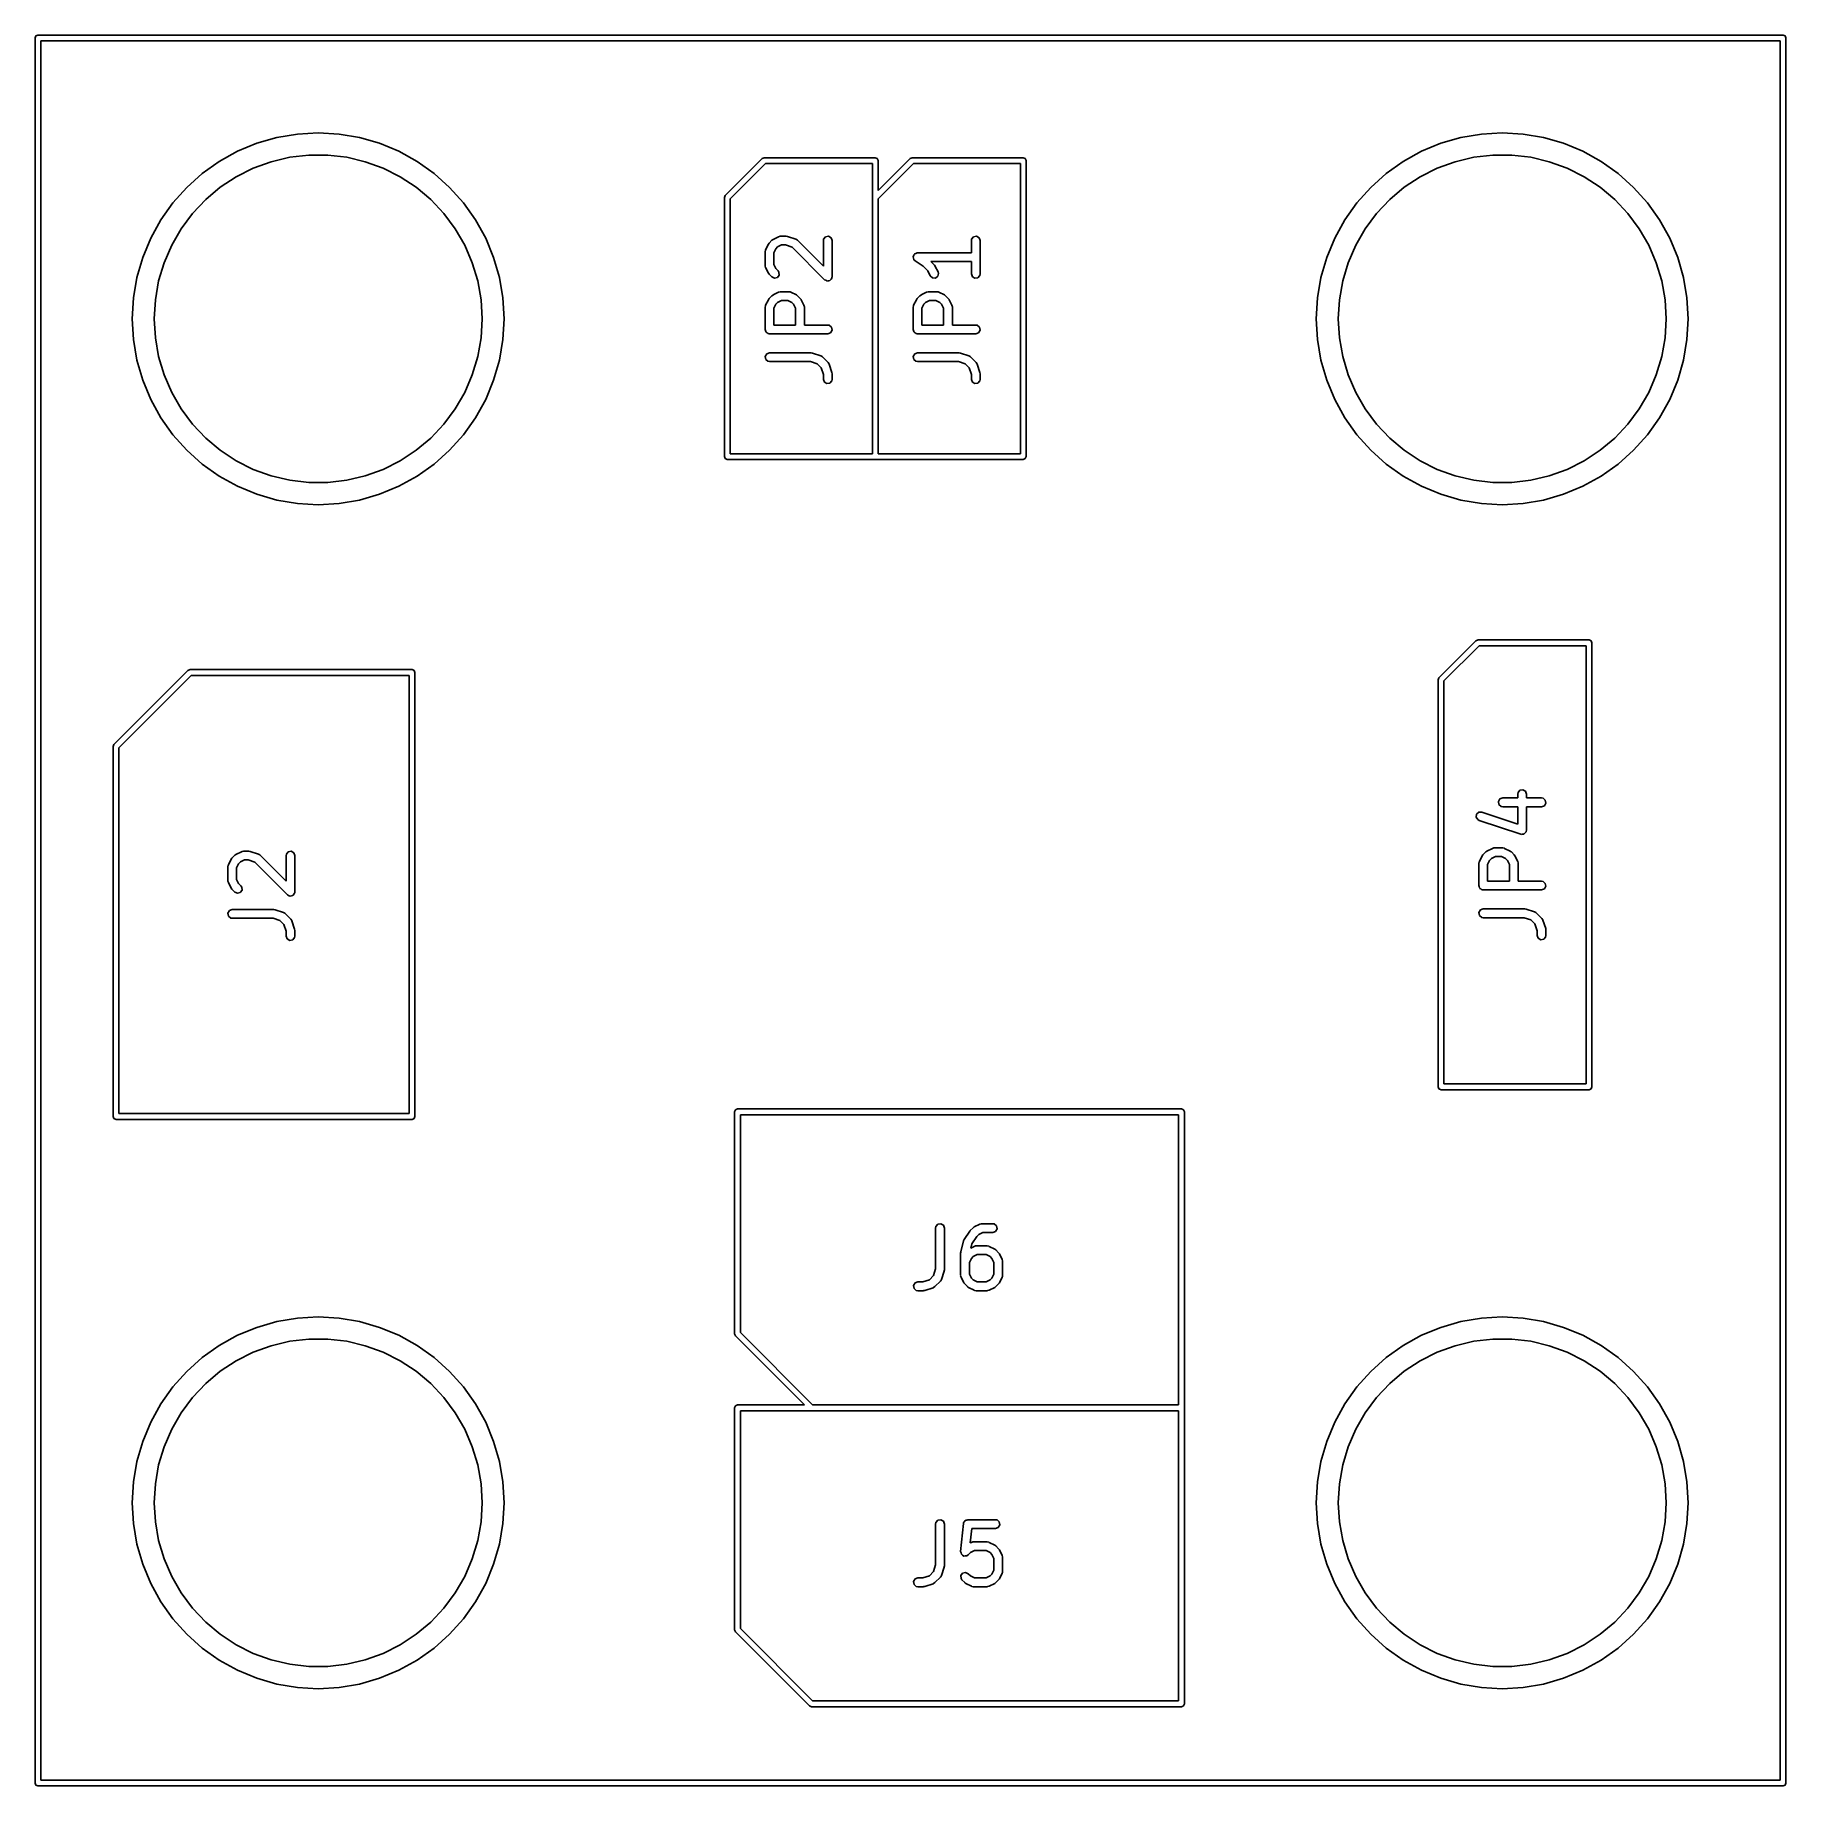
# Model space of a CAD drawing. Extents: x 0.21 to 1.39, y 0.21 to 1.39.
import ezdxf

# ---------------------------------------------------------------- set-up
doc = ezdxf.new("R2010")
doc.units = 0
doc.header["$MEASUREMENT"] = 0
doc.layers.add('BLACK', color=7, linetype='CONTINUOUS')

msp = doc.modelspace()

# ---------------------------------------------------------------- linework, layer by layer
at = {"layer": 'BLACK', "linetype": 'CONTINUOUS'}
for p, q in [((0.208661, 1.38976), (0.209238, 1.39116)), ((0.208661, 0.21063), (0.208661, 1.38976)), ((0.209238, 1.39116), (0.21063, 1.39173)), ((0.21063, 1.39173), (1.38976, 1.39173)), ((0.212598, 1.3878), (0.212598, 0.212598)), ((1.3878, 1.3878), (0.212598, 1.3878)), ((1.3878, 0.212598), (1.3878, 1.3878)), ((1.38976, 1.39173), (1.39116, 1.39116)), ((1.39116, 1.39116), (1.39173, 1.38976)), ((1.39173, 1.38976), (1.39173, 0.21063)), ((0.385937, 1.32481), (0.4, 1.3256)), ((0.4, 1.3256), (0.414063, 1.32481)), ((1.18594, 1.32481), (1.2, 1.3256)), ((1.2, 1.3256), (1.21406, 1.32481)), ((0.345504, 1.31316), (0.358517, 1.31855)), ((0.358517, 1.31855), (0.372051, 1.32245)), ((0.372051, 1.32245), (0.385937, 1.32481)), ((0.414063, 1.32481), (0.427949, 1.32245)), ((0.427949, 1.32245), (0.441483, 1.31855)), ((0.441483, 1.31855), (0.454496, 1.31316)), ((1.1455, 1.31316), (1.15852, 1.31855)), ((1.15852, 1.31855), (1.17205, 1.32245)), ((1.17205, 1.32245), (1.18594, 1.32481)), ((1.21406, 1.32481), (1.22795, 1.32245)), ((1.22795, 1.32245), (1.24148, 1.31855)), ((1.24148, 1.31855), (1.2545, 1.31316)), ((0.32169, 1.2982), (0.333177, 1.30635)), ((0.333177, 1.30635), (0.345504, 1.31316)), ((0.356119, 1.30173), (0.344606, 1.29594)), ((0.368226, 1.30613), (0.356119, 1.30173)), ((0.380762, 1.3091), (0.368226, 1.30613)), ((0.393558, 1.3106), (0.380762, 1.3091)), ((0.406442, 1.3106), (0.393558, 1.3106)), ((0.419238, 1.3091), (0.406442, 1.3106)), ((0.431774, 1.30613), (0.419238, 1.3091)), ((0.443881, 1.30173), (0.431774, 1.30613)), ((0.455394, 1.29594), (0.443881, 1.30173)), ((0.454496, 1.31316), (0.466823, 1.30635)), ((0.466823, 1.30635), (0.47831, 1.2982)), ((0.674986, 1.28328), (0.699986, 1.30828)), ((0.702193, 1.30492), (0.678346, 1.28107)), ((0.699986, 1.30828), (0.701378, 1.30886)), ((0.701378, 1.30886), (0.776378, 1.30886)), ((0.774409, 1.30492), (0.702193, 1.30492)), ((0.774409, 1.28189), (0.774409, 1.30492)), ((0.776378, 1.30886), (0.77777, 1.30828)), ((0.77777, 1.30828), (0.778346, 1.30689)), ((0.778346, 1.28664), (0.799986, 1.30828)), ((0.778346, 1.30689), (0.778346, 1.28664)), ((0.802193, 1.30492), (0.778346, 1.28107)), ((0.799986, 1.30828), (0.801378, 1.30886)), ((0.801378, 1.30886), (0.876378, 1.30886)), ((0.874409, 1.30492), (0.802193, 1.30492)), ((0.874409, 1.10886), (0.874409, 1.30492)), ((0.876378, 1.30886), (0.87777, 1.30828)), ((0.87777, 1.30828), (0.878346, 1.30689)), ((0.878346, 1.30689), (0.878346, 1.10689)), ((1.12169, 1.2982), (1.13318, 1.30635)), ((1.13318, 1.30635), (1.1455, 1.31316)), ((1.15612, 1.30173), (1.14461, 1.29594)), ((1.16823, 1.30613), (1.15612, 1.30173)), ((1.18076, 1.3091), (1.16823, 1.30613)), ((1.19356, 1.3106), (1.18076, 1.3091)), ((1.20644, 1.3106), (1.19356, 1.3106)), ((1.21924, 1.3091), (1.20644, 1.3106)), ((1.23177, 1.30613), (1.21924, 1.3091)), ((1.24388, 1.30173), (1.23177, 1.30613)), ((1.25539, 1.29594), (1.24388, 1.30173)), ((1.2545, 1.31316), (1.26682, 1.30635)), ((1.26682, 1.30635), (1.27831, 1.2982)), ((0.311187, 1.28881), (0.32169, 1.2982)), ((0.344606, 1.29594), (0.333842, 1.28887)), ((0.466158, 1.28887), (0.455394, 1.29594)), ((0.47831, 1.2982), (0.488813, 1.28881)), ((1.11119, 1.28881), (1.12169, 1.2982)), ((1.14461, 1.29594), (1.13384, 1.28887)), ((1.26616, 1.28887), (1.25539, 1.29594)), ((1.27831, 1.2982), (1.28881, 1.28881)), ((0.293651, 1.26682), (0.301802, 1.27831)), ((0.301802, 1.27831), (0.311187, 1.28881)), ((0.323973, 1.28058), (0.315132, 1.27121)), ((0.333842, 1.28887), (0.323973, 1.28058)), ((0.476027, 1.28058), (0.466158, 1.28887)), ((0.484868, 1.27121), (0.476027, 1.28058)), ((0.488813, 1.28881), (0.498198, 1.27831)), ((0.498198, 1.27831), (0.506349, 1.26682)), ((0.674409, 1.28189), (0.674986, 1.28328)), ((0.674409, 1.10689), (0.674409, 1.28189)), ((0.678346, 1.28107), (0.678346, 1.10886)), ((0.774409, 1.10886), (0.774409, 1.28189)), ((0.778346, 1.28107), (0.778346, 1.10886)), ((1.09365, 1.26682), (1.1018, 1.27831)), ((1.1018, 1.27831), (1.11119, 1.28881)), ((1.12397, 1.28058), (1.11513, 1.27121)), ((1.13384, 1.28887), (1.12397, 1.28058)), ((1.27603, 1.28058), (1.26616, 1.28887)), ((1.28487, 1.27121), (1.27603, 1.28058)), ((1.28881, 1.28881), (1.2982, 1.27831)), ((1.2982, 1.27831), (1.30635, 1.26682)), ((0.286838, 1.2545), (0.293651, 1.26682)), ((0.315132, 1.27121), (0.307438, 1.26088)), ((0.492562, 1.26088), (0.484868, 1.27121)), ((0.506349, 1.26682), (0.513162, 1.2545)), ((1.08684, 1.2545), (1.09365, 1.26682)), ((1.11513, 1.27121), (1.10744, 1.26088)), ((1.29256, 1.26088), (1.28487, 1.27121)), ((1.30635, 1.26682), (1.31316, 1.2545)), ((0.281448, 1.24148), (0.286838, 1.2545)), ((0.307438, 1.26088), (0.300997, 1.24972)), ((0.499003, 1.24972), (0.492562, 1.26088)), ((0.513162, 1.2545), (0.518552, 1.24148)), ((0.707343, 1.25359), (0.711093, 1.25546)), ((0.711093, 1.25546), (0.712076, 1.25575)), ((0.712076, 1.25575), (0.712247, 1.25571)), ((0.712247, 1.25571), (0.712413, 1.25577)), ((0.712413, 1.25577), (0.716163, 1.25577)), ((0.716163, 1.25577), (0.717032, 1.25562)), ((0.717032, 1.25562), (0.717096, 1.25562)), ((0.717096, 1.25562), (0.722721, 1.25375)), ((0.74151, 1.25383), (0.742808, 1.25538)), ((0.742808, 1.25538), (0.744797, 1.25573)), ((0.744797, 1.25573), (0.746546, 1.25472)), ((0.746546, 1.25472), (0.747237, 1.25282)), ((0.84151, 1.25383), (0.842808, 1.25538)), ((0.842808, 1.25538), (0.844797, 1.25573)), ((0.844797, 1.25573), (0.846546, 1.25472)), ((0.846546, 1.25472), (0.847237, 1.25282)), ((1.08145, 1.24148), (1.08684, 1.2545)), ((1.10744, 1.26088), (1.101, 1.24972)), ((1.299, 1.24972), (1.29256, 1.26088)), ((1.31316, 1.2545), (1.31855, 1.24148)), ((0.300997, 1.24972), (0.295894, 1.23789)), ((0.504106, 1.23789), (0.499003, 1.24972)), ((0.701961, 1.24532), (0.702139, 1.24633)), ((0.701961, 1.23595), (0.701961, 1.24532)), ((0.702139, 1.24633), (0.702253, 1.24647)), ((0.702253, 1.24647), (0.702273, 1.24664)), ((0.702273, 1.24664), (0.704148, 1.25039)), ((0.704148, 1.25039), (0.704674, 1.2511)), ((0.704674, 1.2511), (0.704701, 1.25116)), ((0.704701, 1.25116), (0.706576, 1.25303)), ((0.706576, 1.25303), (0.707299, 1.25354)), ((0.707299, 1.25354), (0.707343, 1.25359)), ((0.709216, 1.24732), (0.707867, 1.24463)), ((0.707867, 1.24463), (0.707867, 1.23665)), ((0.710413, 1.24852), (0.709216, 1.24732)), ((0.71311, 1.24987), (0.710413, 1.24852)), ((0.715684, 1.24987), (0.71311, 1.24987)), ((0.720192, 1.24837), (0.715684, 1.24987)), ((0.742196, 1.22636), (0.720192, 1.24837)), ((0.722721, 1.25375), (0.723623, 1.25326)), ((0.723623, 1.25326), (0.723715, 1.25311)), ((0.723715, 1.25311), (0.723875, 1.25303)), ((0.723875, 1.25303), (0.741331, 1.23558)), ((0.741331, 1.25282), (0.74151, 1.25383)), ((0.741331, 1.23558), (0.741331, 1.25282)), ((0.747237, 1.25282), (0.747237, 1.22845)), ((0.802006, 1.24209), (0.802435, 1.24283)), ((0.802435, 1.24283), (0.802779, 1.24361)), ((0.802779, 1.24361), (0.802931, 1.24369)), ((0.802931, 1.24369), (0.803016, 1.24383)), ((0.803016, 1.24383), (0.803821, 1.24413)), ((0.803821, 1.24413), (0.80459, 1.24451)), ((0.80459, 1.24451), (0.804755, 1.24447)), ((0.804755, 1.24447), (0.804914, 1.24453)), ((0.804914, 1.24453), (0.841331, 1.24453)), ((0.841331, 1.25282), (0.84151, 1.25383)), ((0.841331, 1.24453), (0.841331, 1.25282)), ((0.847237, 1.25282), (0.847237, 1.23032)), ((1.101, 1.24972), (1.09589, 1.23789)), ((1.30411, 1.23789), (1.299, 1.24972)), ((0.277549, 1.22795), (0.281448, 1.24148)), ((0.295894, 1.23789), (0.292199, 1.22555)), ((0.507801, 1.22555), (0.504106, 1.23789)), ((0.518552, 1.24148), (0.522451, 1.22795)), ((0.702022, 1.23578), (0.701961, 1.23595)), ((0.701981, 1.23561), (0.702022, 1.23578)), ((0.702273, 1.23463), (0.701981, 1.23561)), ((0.704148, 1.23088), (0.702273, 1.23463)), ((0.704195, 1.23083), (0.704148, 1.23088)), ((0.704701, 1.23011), (0.704195, 1.23083)), ((0.707867, 1.23665), (0.709216, 1.23395)), ((0.709216, 1.23395), (0.710752, 1.23241)), ((0.710752, 1.23241), (0.71134, 1.23157)), ((0.71134, 1.23157), (0.711516, 1.22956)), ((0.801967, 1.24176), (0.802036, 1.24192)), ((0.802208, 1.24094), (0.801967, 1.24176)), ((0.802036, 1.24192), (0.802006, 1.24209)), ((0.802357, 1.2401), (0.802208, 1.24094)), ((0.802487, 1.23999), (0.802357, 1.2401)), ((0.802535, 1.23982), (0.802487, 1.23999)), ((0.803276, 1.23912), (0.802535, 1.23982)), ((0.808657, 1.23553), (0.803276, 1.23912)), ((0.811861, 1.23232), (0.808657, 1.23553)), ((0.813522, 1.229), (0.811861, 1.23232)), ((0.841331, 1.23862), (0.813917, 1.23862)), ((0.813917, 1.23862), (0.816376, 1.23616)), ((0.816376, 1.23616), (0.816882, 1.23544)), ((0.816882, 1.23544), (0.816929, 1.23539)), ((0.816929, 1.23539), (0.818804, 1.23164)), ((0.819096, 1.23066), (0.818627, 1.2287)), ((0.818804, 1.23164), (0.819096, 1.23066)), ((0.841331, 1.23032), (0.841331, 1.23862)), ((1.07755, 1.22795), (1.08145, 1.24148)), ((1.09589, 1.23789), (1.0922, 1.22555)), ((1.3078, 1.22555), (1.30411, 1.23789)), ((1.31855, 1.24148), (1.32245, 1.22795)), ((0.27519, 1.21406), (0.277549, 1.22795)), ((0.292199, 1.22555), (0.289962, 1.21286)), ((0.510038, 1.21286), (0.507801, 1.22555)), ((0.522451, 1.22795), (0.52481, 1.21406)), ((0.706576, 1.22824), (0.704701, 1.23011)), ((0.708406, 1.22738), (0.706576, 1.22824)), ((0.710357, 1.22791), (0.708406, 1.22738)), ((0.711516, 1.22956), (0.710357, 1.22791)), ((0.743002, 1.22599), (0.742196, 1.22636)), ((0.743771, 1.22554), (0.743002, 1.22599)), ((0.743905, 1.22557), (0.743771, 1.22554)), ((0.744027, 1.22551), (0.743905, 1.22557)), ((0.744885, 1.22574), (0.744027, 1.22551)), ((0.745761, 1.22589), (0.744885, 1.22574)), ((0.745847, 1.226), (0.745761, 1.22589)), ((0.745978, 1.22603), (0.745847, 1.226)), ((0.746488, 1.22676), (0.745978, 1.22603)), ((0.747059, 1.22744), (0.746488, 1.22676)), ((0.747091, 1.22762), (0.747059, 1.22744)), ((0.747136, 1.22769), (0.747091, 1.22762)), ((0.747237, 1.22845), (0.747125, 1.22781)), ((0.747125, 1.22781), (0.747136, 1.22769)), ((0.814988, 1.22762), (0.813522, 1.229)), ((0.817005, 1.22749), (0.814988, 1.22762)), ((0.818627, 1.2287), (0.817005, 1.22749)), ((0.842022, 1.22843), (0.841331, 1.23032)), ((0.843771, 1.22742), (0.842022, 1.22843)), ((0.845761, 1.22777), (0.843771, 1.22742)), ((0.847059, 1.22931), (0.845761, 1.22777)), ((0.847237, 1.23032), (0.847059, 1.22931)), ((1.07519, 1.21406), (1.07755, 1.22795)), ((1.0922, 1.22555), (1.08996, 1.21286)), ((1.31004, 1.21286), (1.3078, 1.22555)), ((1.32245, 1.22795), (1.32481, 1.21406)), ((0.2744, 1.2), (0.27519, 1.21406)), ((0.289962, 1.21286), (0.289213, 1.2)), ((0.510787, 1.2), (0.510038, 1.21286)), ((0.52481, 1.21406), (0.5256, 1.2)), ((0.701961, 1.20783), (0.702139, 1.20884)), ((0.701961, 1.19283), (0.701961, 1.20783)), ((0.702139, 1.20884), (0.702253, 1.20897)), ((0.702253, 1.20897), (0.702273, 1.20915)), ((0.702273, 1.20915), (0.704148, 1.2129)), ((0.704148, 1.2129), (0.704674, 1.21361)), ((0.704674, 1.21361), (0.704701, 1.21366)), ((0.704701, 1.21366), (0.706576, 1.21554)), ((0.706576, 1.21554), (0.707299, 1.21605)), ((0.707299, 1.21605), (0.707343, 1.21609)), ((0.707343, 1.21609), (0.711093, 1.21797)), ((0.709216, 1.20983), (0.707867, 1.20713)), ((0.707867, 1.20713), (0.707867, 1.19578)), ((0.710413, 1.21102), (0.709216, 1.20983)), ((0.71311, 1.21237), (0.710413, 1.21102)), ((0.711093, 1.21797), (0.712076, 1.21826)), ((0.712076, 1.21826), (0.712247, 1.21822)), ((0.712247, 1.21822), (0.712413, 1.21828)), ((0.712413, 1.21828), (0.718037, 1.21828)), ((0.71734, 1.21237), (0.71311, 1.21237)), ((0.720038, 1.21102), (0.71734, 1.21237)), ((0.718037, 1.21828), (0.719047, 1.2181)), ((0.719047, 1.2181), (0.719183, 1.21799)), ((0.719183, 1.21799), (0.719358, 1.21797)), ((0.719358, 1.21797), (0.723108, 1.21609)), ((0.721235, 1.20983), (0.720038, 1.21102)), ((0.722584, 1.20713), (0.721235, 1.20983)), ((0.722584, 1.19578), (0.722584, 1.20713)), ((0.723108, 1.21609), (0.723817, 1.21557)), ((0.723817, 1.21557), (0.723875, 1.21554)), ((0.723875, 1.21554), (0.72575, 1.21366)), ((0.72575, 1.21366), (0.726256, 1.21294)), ((0.726256, 1.21294), (0.726303, 1.2129)), ((0.726303, 1.2129), (0.728178, 1.20915)), ((0.728178, 1.20915), (0.72847, 1.20816)), ((0.72847, 1.20816), (0.728429, 1.20799)), ((0.728429, 1.20799), (0.728489, 1.20783)), ((0.728489, 1.20783), (0.728489, 1.19578)), ((0.801961, 1.20783), (0.802139, 1.20884)), ((0.801961, 1.19283), (0.801961, 1.20783)), ((0.802139, 1.20884), (0.802253, 1.20897)), ((0.802253, 1.20897), (0.802273, 1.20915)), ((0.802273, 1.20915), (0.804148, 1.2129)), ((0.804148, 1.2129), (0.804674, 1.21361)), ((0.804674, 1.21361), (0.804701, 1.21366)), ((0.804701, 1.21366), (0.806576, 1.21554)), ((0.806576, 1.21554), (0.807299, 1.21605)), ((0.807299, 1.21605), (0.807343, 1.21609)), ((0.807343, 1.21609), (0.811093, 1.21797)), ((0.809216, 1.20983), (0.807867, 1.20713)), ((0.807867, 1.20713), (0.807867, 1.19578)), ((0.810413, 1.21102), (0.809216, 1.20983)), ((0.81311, 1.21237), (0.810413, 1.21102)), ((0.811093, 1.21797), (0.812076, 1.21826)), ((0.812076, 1.21826), (0.812247, 1.21822)), ((0.812247, 1.21822), (0.812413, 1.21828)), ((0.812413, 1.21828), (0.818037, 1.21828)), ((0.81734, 1.21237), (0.81311, 1.21237)), ((0.820038, 1.21102), (0.81734, 1.21237)), ((0.818037, 1.21828), (0.819047, 1.2181)), ((0.819047, 1.2181), (0.819183, 1.21799)), ((0.819183, 1.21799), (0.819358, 1.21797)), ((0.819358, 1.21797), (0.823108, 1.21609)), ((0.821235, 1.20983), (0.820038, 1.21102)), ((0.822584, 1.20713), (0.821235, 1.20983)), ((0.822584, 1.19578), (0.822584, 1.20713)), ((0.823108, 1.21609), (0.823817, 1.21557)), ((0.823817, 1.21557), (0.823875, 1.21554)), ((0.823875, 1.21554), (0.82575, 1.21366)), ((0.82575, 1.21366), (0.826256, 1.21294)), ((0.826256, 1.21294), (0.826303, 1.2129)), ((0.826303, 1.2129), (0.828178, 1.20915)), ((0.828178, 1.20915), (0.82847, 1.20816)), ((0.82847, 1.20816), (0.828429, 1.20799)), ((0.828429, 1.20799), (0.828489, 1.20783)), ((0.828489, 1.20783), (0.828489, 1.19578)), ((1.0744, 1.2), (1.07519, 1.21406)), ((1.08996, 1.21286), (1.08921, 1.2)), ((1.31079, 1.2), (1.31004, 1.21286)), ((1.32481, 1.21406), (1.3256, 1.2)), ((0.27519, 1.18594), (0.2744, 1.2)), ((0.289213, 1.2), (0.289962, 1.18714)), ((0.510038, 1.18714), (0.510787, 1.2)), ((0.5256, 1.2), (0.52481, 1.18594)), ((0.707867, 1.19578), (0.722584, 1.19578)), ((0.728489, 1.19578), (0.744284, 1.19578)), ((0.744284, 1.19578), (0.745294, 1.1956)), ((0.745294, 1.1956), (0.746841, 1.19431)), ((0.807867, 1.19578), (0.822584, 1.19578)), ((0.828489, 1.19578), (0.844284, 1.19578)), ((0.844284, 1.19578), (0.845294, 1.1956)), ((0.845294, 1.1956), (0.846841, 1.19431)), ((1.07519, 1.18594), (1.0744, 1.2)), ((1.08921, 1.2), (1.08996, 1.18714)), ((1.31004, 1.18714), (1.31079, 1.2)), ((1.3256, 1.2), (1.32481, 1.18594)), ((0.277549, 1.17205), (0.27519, 1.18594)), ((0.289962, 1.18714), (0.292199, 1.17445)), ((0.507801, 1.17445), (0.510038, 1.18714)), ((0.52481, 1.18594), (0.522451, 1.17205)), ((0.702224, 1.19211), (0.701961, 1.19283)), ((0.702357, 1.19135), (0.702224, 1.19211)), ((0.702561, 1.19118), (0.702357, 1.19135)), ((0.702652, 1.19093), (0.702561, 1.19118)), ((0.703316, 1.19055), (0.702652, 1.19093)), ((0.703904, 1.19005), (0.703316, 1.19055)), ((0.704288, 1.18999), (0.703904, 1.19005)), ((0.704401, 1.18992), (0.704288, 1.18999)), ((0.704531, 1.18994), (0.704401, 1.18992)), ((0.704914, 1.18988), (0.704531, 1.18994)), ((0.744284, 1.18988), (0.704914, 1.18988)), ((0.746182, 1.19057), (0.744284, 1.18988)), ((0.747192, 1.19232), (0.746182, 1.19057)), ((0.746841, 1.19431), (0.747192, 1.19232)), ((0.802224, 1.19211), (0.801961, 1.19283)), ((0.802357, 1.19135), (0.802224, 1.19211)), ((0.802561, 1.19118), (0.802357, 1.19135)), ((0.802652, 1.19093), (0.802561, 1.19118)), ((0.803316, 1.19055), (0.802652, 1.19093)), ((0.803904, 1.19005), (0.803316, 1.19055)), ((0.804288, 1.18999), (0.803904, 1.19005)), ((0.804401, 1.18992), (0.804288, 1.18999)), ((0.804531, 1.18994), (0.804401, 1.18992)), ((0.804914, 1.18988), (0.804531, 1.18994)), ((0.844284, 1.18988), (0.804914, 1.18988)), ((0.846182, 1.19057), (0.844284, 1.18988)), ((0.847192, 1.19232), (0.846182, 1.19057)), ((0.846841, 1.19431), (0.847192, 1.19232)), ((1.07755, 1.17205), (1.07519, 1.18594)), ((1.08996, 1.18714), (1.0922, 1.17445)), ((1.3078, 1.17445), (1.31004, 1.18714)), ((1.32481, 1.18594), (1.32245, 1.17205)), ((0.281448, 1.15852), (0.277549, 1.17205)), ((0.292199, 1.17445), (0.295894, 1.16211)), ((0.504106, 1.16211), (0.507801, 1.17445)), ((0.522451, 1.17205), (0.518552, 1.15852)), ((0.702006, 1.17459), (0.703016, 1.17634)), ((0.702357, 1.1726), (0.702006, 1.17459)), ((0.703904, 1.17131), (0.702357, 1.1726)), ((0.703016, 1.17634), (0.704914, 1.17703)), ((0.704914, 1.17113), (0.703904, 1.17131)), ((0.704914, 1.17703), (0.733036, 1.17703)), ((0.733036, 1.17703), (0.733905, 1.17688)), ((0.733905, 1.17688), (0.733969, 1.17688)), ((0.733969, 1.17688), (0.739594, 1.17501)), ((0.739594, 1.17501), (0.740495, 1.17452)), ((0.740495, 1.17452), (0.740588, 1.17437)), ((0.740588, 1.17437), (0.740748, 1.17429)), ((0.740748, 1.17429), (0.744497, 1.17054)), ((0.802006, 1.17459), (0.803016, 1.17634)), ((0.802357, 1.1726), (0.802006, 1.17459)), ((0.803904, 1.17131), (0.802357, 1.1726)), ((0.803016, 1.17634), (0.804914, 1.17703)), ((0.804914, 1.17113), (0.803904, 1.17131)), ((0.804914, 1.17703), (0.833036, 1.17703)), ((0.833036, 1.17703), (0.833905, 1.17688)), ((0.833905, 1.17688), (0.833969, 1.17688)), ((0.833969, 1.17688), (0.839594, 1.17501)), ((0.839594, 1.17501), (0.840495, 1.17452)), ((0.840495, 1.17452), (0.840588, 1.17437)), ((0.840588, 1.17437), (0.840748, 1.17429)), ((0.840748, 1.17429), (0.844497, 1.17054)), ((1.08145, 1.15852), (1.07755, 1.17205)), ((1.0922, 1.17445), (1.09589, 1.16211)), ((1.30411, 1.16211), (1.3078, 1.17445)), ((1.32245, 1.17205), (1.31855, 1.15852)), ((0.295894, 1.16211), (0.300997, 1.15028)), ((0.499003, 1.15028), (0.504106, 1.16211)), ((0.732556, 1.17113), (0.704914, 1.17113)), ((0.737065, 1.16963), (0.732556, 1.17113)), ((0.739829, 1.16686), (0.737065, 1.16963)), ((0.741331, 1.16235), (0.739829, 1.16686)), ((0.741331, 1.15908), (0.741331, 1.16235)), ((0.744497, 1.17054), (0.745086, 1.1697)), ((0.745086, 1.1697), (0.745101, 1.16953)), ((0.745101, 1.16953), (0.745211, 1.16939)), ((0.745211, 1.16939), (0.747085, 1.16377)), ((0.747085, 1.16377), (0.747215, 1.16289)), ((0.747215, 1.16289), (0.747237, 1.16283)), ((0.747237, 1.16283), (0.747237, 1.15908)), ((0.832556, 1.17113), (0.804914, 1.17113)), ((0.837065, 1.16963), (0.832556, 1.17113)), ((0.839829, 1.16686), (0.837065, 1.16963)), ((0.841331, 1.16235), (0.839829, 1.16686)), ((0.841331, 1.15908), (0.841331, 1.16235)), ((0.844497, 1.17054), (0.845086, 1.1697)), ((0.845086, 1.1697), (0.845101, 1.16953)), ((0.845101, 1.16953), (0.845211, 1.16939)), ((0.845211, 1.16939), (0.847085, 1.16377)), ((0.847085, 1.16377), (0.847215, 1.16289)), ((0.847215, 1.16289), (0.847237, 1.16283)), ((0.847237, 1.16283), (0.847237, 1.15908)), ((1.09589, 1.16211), (1.101, 1.15028)), ((1.299, 1.15028), (1.30411, 1.16211)), ((0.286838, 1.1455), (0.281448, 1.15852)), ((0.300997, 1.15028), (0.307438, 1.13912)), ((0.492562, 1.13912), (0.499003, 1.15028)), ((0.518552, 1.15852), (0.513162, 1.1455)), ((0.742022, 1.15719), (0.741331, 1.15908)), ((0.743771, 1.15618), (0.742022, 1.15719)), ((0.745761, 1.15653), (0.743771, 1.15618)), ((0.747059, 1.15807), (0.745761, 1.15653)), ((0.747237, 1.15908), (0.747059, 1.15807)), ((0.842022, 1.15719), (0.841331, 1.15908)), ((0.843771, 1.15618), (0.842022, 1.15719)), ((0.845761, 1.15653), (0.843771, 1.15618)), ((0.847059, 1.15807), (0.845761, 1.15653)), ((0.847237, 1.15908), (0.847059, 1.15807)), ((1.08684, 1.1455), (1.08145, 1.15852)), ((1.101, 1.15028), (1.10744, 1.13912)), ((1.29256, 1.13912), (1.299, 1.15028)), ((1.31855, 1.15852), (1.31316, 1.1455)), ((0.293651, 1.13318), (0.286838, 1.1455)), ((0.307438, 1.13912), (0.315132, 1.12879)), ((0.484868, 1.12879), (0.492562, 1.13912)), ((0.513162, 1.1455), (0.506349, 1.13318)), ((1.09365, 1.13318), (1.08684, 1.1455)), ((1.10744, 1.13912), (1.11513, 1.12879)), ((1.28487, 1.12879), (1.29256, 1.13912)), ((1.31316, 1.1455), (1.30635, 1.13318)), ((0.301802, 1.12169), (0.293651, 1.13318)), ((0.315132, 1.12879), (0.323973, 1.11942)), ((0.476027, 1.11942), (0.484868, 1.12879)), ((0.506349, 1.13318), (0.498198, 1.12169)), ((1.1018, 1.12169), (1.09365, 1.13318)), ((1.11513, 1.12879), (1.12397, 1.11942)), ((1.27603, 1.11942), (1.28487, 1.12879)), ((1.30635, 1.13318), (1.2982, 1.12169)), ((0.311187, 1.11119), (0.301802, 1.12169)), ((0.323973, 1.11942), (0.333842, 1.11113)), ((0.466158, 1.11113), (0.476027, 1.11942)), ((0.498198, 1.12169), (0.488813, 1.11119)), ((1.11119, 1.11119), (1.1018, 1.12169)), ((1.12397, 1.11942), (1.13384, 1.11113)), ((1.26616, 1.11113), (1.27603, 1.11942)), ((1.2982, 1.12169), (1.28881, 1.11119)), ((0.32169, 1.1018), (0.311187, 1.11119)), ((0.333177, 1.09365), (0.32169, 1.1018)), ((0.333842, 1.11113), (0.344606, 1.10406)), ((0.344606, 1.10406), (0.356119, 1.09827)), ((0.443881, 1.09827), (0.455394, 1.10406)), ((0.455394, 1.10406), (0.466158, 1.11113)), ((0.47831, 1.1018), (0.466823, 1.09365)), ((0.488813, 1.11119), (0.47831, 1.1018)), ((0.674986, 1.1055), (0.674409, 1.10689)), ((0.674409, 1.10689), (0.674409, 1.10689)), ((0.676378, 1.10492), (0.674986, 1.1055)), ((0.776378, 1.10492), (0.676378, 1.10492)), ((0.678346, 1.10886), (0.774409, 1.10886)), ((0.876378, 1.10492), (0.776378, 1.10492)), ((0.778346, 1.10886), (0.874409, 1.10886)), ((0.87777, 1.1055), (0.876378, 1.10492)), ((0.878346, 1.10689), (0.87777, 1.1055)), ((1.12169, 1.1018), (1.11119, 1.11119)), ((1.13318, 1.09365), (1.12169, 1.1018)), ((1.13384, 1.11113), (1.14461, 1.10406)), ((1.14461, 1.10406), (1.15612, 1.09827)), ((1.24388, 1.09827), (1.25539, 1.10406)), ((1.25539, 1.10406), (1.26616, 1.11113)), ((1.27831, 1.1018), (1.26682, 1.09365)), ((1.28881, 1.11119), (1.27831, 1.1018)), ((0.345504, 1.08684), (0.333177, 1.09365)), ((0.356119, 1.09827), (0.368226, 1.09387)), ((0.368226, 1.09387), (0.380762, 1.0909)), ((0.380762, 1.0909), (0.393558, 1.0894)), ((0.393558, 1.0894), (0.406442, 1.0894)), ((0.406442, 1.0894), (0.419238, 1.0909)), ((0.419238, 1.0909), (0.431774, 1.09387)), ((0.431774, 1.09387), (0.443881, 1.09827)), ((0.466823, 1.09365), (0.454496, 1.08684)), ((1.1455, 1.08684), (1.13318, 1.09365)), ((1.15612, 1.09827), (1.16823, 1.09387)), ((1.16823, 1.09387), (1.18076, 1.0909)), ((1.18076, 1.0909), (1.19356, 1.0894)), ((1.19356, 1.0894), (1.20644, 1.0894)), ((1.20644, 1.0894), (1.21924, 1.0909)), ((1.21924, 1.0909), (1.23177, 1.09387)), ((1.23177, 1.09387), (1.24388, 1.09827)), ((1.26682, 1.09365), (1.2545, 1.08684)), ((0.358517, 1.08145), (0.345504, 1.08684)), ((0.372051, 1.07755), (0.358517, 1.08145)), ((0.385937, 1.07519), (0.372051, 1.07755)), ((0.427949, 1.07755), (0.414063, 1.07519)), ((0.441483, 1.08145), (0.427949, 1.07755)), ((0.454496, 1.08684), (0.441483, 1.08145)), ((1.15852, 1.08145), (1.1455, 1.08684)), ((1.17205, 1.07755), (1.15852, 1.08145)), ((1.18594, 1.07519), (1.17205, 1.07755)), ((1.22795, 1.07755), (1.21406, 1.07519)), ((1.24148, 1.08145), (1.22795, 1.07755)), ((1.2545, 1.08684), (1.24148, 1.08145)), ((0.4, 1.0744), (0.385937, 1.07519)), ((0.414063, 1.07519), (0.4, 1.0744)), ((1.2, 1.0744), (1.18594, 1.07519)), ((1.21406, 1.07519), (1.2, 1.0744)), ((1.15727, 0.957494), (1.18227, 0.982494)), ((1.18227, 0.982494), (1.18366, 0.983071)), ((1.18366, 0.983071), (1.25866, 0.983071)), ((1.25866, 0.983071), (1.26005, 0.982494)), ((1.26005, 0.982494), (1.26063, 0.981102)), ((1.18448, 0.979134), (1.16063, 0.955287)), ((1.25669, 0.979134), (1.18448, 0.979134)), ((1.25669, 0.683071), (1.25669, 0.979134)), ((1.26063, 0.981102), (1.26063, 0.681102)), ((0.261994, 0.912416), (0.311994, 0.962416)), ((0.314201, 0.959055), (0.265354, 0.910208)), ((0.311994, 0.962416), (0.313386, 0.962992)), ((0.311994, 0.962416), (0.311994, 0.962416)), ((0.313386, 0.962992), (0.463386, 0.962992)), ((0.461417, 0.959055), (0.314201, 0.959055)), ((0.461417, 0.662992), (0.461417, 0.959055)), ((0.463386, 0.962992), (0.464778, 0.962416)), ((0.464778, 0.962416), (0.465354, 0.961024)), ((0.465354, 0.961024), (0.465354, 0.661024)), ((1.15669, 0.956102), (1.15727, 0.957494)), ((1.15669, 0.681102), (1.15669, 0.956102)), ((1.15727, 0.957494), (1.15727, 0.957494)), ((1.16063, 0.955287), (1.16063, 0.683071)), ((0.261417, 0.911024), (0.261994, 0.912416)), ((0.261417, 0.661024), (0.261417, 0.911024)), ((0.265354, 0.910208), (0.265354, 0.662992)), ((1.19741, 0.873797), (1.19842, 0.875547)), ((1.19842, 0.875547), (1.20032, 0.876237)), ((1.20032, 0.876237), (1.21049, 0.876237)), ((1.21049, 0.878909), (1.21067, 0.879919)), ((1.21049, 0.876237), (1.21049, 0.878909)), ((1.21067, 0.879919), (1.21197, 0.881466)), ((1.21197, 0.881466), (1.21396, 0.881817)), ((1.21396, 0.881817), (1.21571, 0.880807)), ((1.21571, 0.880807), (1.2164, 0.878909)), ((1.2164, 0.878909), (1.2164, 0.876237)), ((1.2164, 0.876237), (1.22657, 0.876237)), ((1.22657, 0.876237), (1.22758, 0.876059)), ((1.22758, 0.876059), (1.22912, 0.874761)), ((1.18243, 0.863319), (1.18273, 0.865317)), ((1.18273, 0.865317), (1.18424, 0.866657)), ((1.18424, 0.866657), (1.18626, 0.866712)), ((1.18626, 0.866712), (1.21049, 0.858634)), ((1.19776, 0.871808), (1.19741, 0.873797)), ((1.19931, 0.87051), (1.19776, 0.871808)), ((1.20032, 0.870332), (1.19931, 0.87051)), ((1.21049, 0.870332), (1.20032, 0.870332)), ((1.21049, 0.858634), (1.21049, 0.870332)), ((1.22657, 0.870332), (1.2164, 0.870332)), ((1.2164, 0.870332), (1.2164, 0.854537)), ((1.22847, 0.871023), (1.22657, 0.870332)), ((1.22948, 0.872772), (1.22847, 0.871023)), ((1.22912, 0.874761), (1.22948, 0.872772)), ((1.18349, 0.861598), (1.18243, 0.863319)), ((1.18439, 0.86111), (1.18349, 0.861598)), ((1.21251, 0.851736), (1.18439, 0.86111)), ((1.2147, 0.851941), (1.21453, 0.851791)), ((1.21492, 0.85198), (1.2147, 0.851941)), ((1.21544, 0.852597), (1.21492, 0.85198)), ((1.21604, 0.853131), (1.21544, 0.852597)), ((1.21607, 0.853354), (1.21604, 0.853131)), ((1.21622, 0.853527), (1.21607, 0.853354)), ((1.2164, 0.854537), (1.21622, 0.853527)), ((0.348101, 0.839911), (0.349083, 0.840204)), ((0.349083, 0.840204), (0.349255, 0.840163)), ((0.349255, 0.840163), (0.349421, 0.840223)), ((0.349421, 0.840223), (0.353171, 0.840223)), ((0.353171, 0.840223), (0.35404, 0.84007)), ((0.35404, 0.84007), (0.354104, 0.840072)), ((0.354104, 0.840072), (0.359729, 0.838197)), ((0.379816, 0.839828), (0.381805, 0.840178)), ((0.381805, 0.840178), (0.383554, 0.839168)), ((1.18886, 0.839752), (1.18958, 0.840258)), ((1.18958, 0.840258), (1.18963, 0.840305)), ((1.18963, 0.840305), (1.19338, 0.84218)), ((1.19338, 0.84218), (1.19436, 0.842472)), ((1.19436, 0.842472), (1.19453, 0.842431)), ((1.19453, 0.842431), (1.1947, 0.842492)), ((1.1947, 0.842492), (1.20032, 0.842492)), ((1.20032, 0.842492), (1.20133, 0.842314)), ((1.20133, 0.842314), (1.20147, 0.8422)), ((1.20147, 0.8422), (1.20164, 0.84218)), ((1.20164, 0.84218), (1.20539, 0.840305)), ((1.20539, 0.840305), (1.2061, 0.839779)), ((1.21274, 0.851742), (1.21251, 0.851736)), ((1.21293, 0.851629), (1.21274, 0.851742)), ((1.21372, 0.851769), (1.21293, 0.851629)), ((1.21453, 0.851791), (1.21372, 0.851769)), ((0.338969, 0.829771), (0.339147, 0.830781)), ((0.338969, 0.820397), (0.338969, 0.829771)), ((0.339147, 0.830781), (0.339261, 0.830916)), ((0.339261, 0.830916), (0.339281, 0.831092)), ((0.339281, 0.831092), (0.341156, 0.834841)), ((0.341156, 0.834841), (0.341682, 0.83555)), ((0.341682, 0.83555), (0.341709, 0.835609)), ((0.341709, 0.835609), (0.343584, 0.837484)), ((0.343584, 0.837484), (0.344307, 0.83799)), ((0.344307, 0.83799), (0.344351, 0.838037)), ((0.344351, 0.838037), (0.348101, 0.839911)), ((0.346224, 0.831772), (0.344875, 0.829074)), ((0.344875, 0.829074), (0.344875, 0.821095)), ((0.347421, 0.832969), (0.346224, 0.831772)), ((0.350118, 0.834318), (0.347421, 0.832969)), ((0.352691, 0.834318), (0.350118, 0.834318)), ((0.3572, 0.832815), (0.352691, 0.834318)), ((0.379204, 0.810811), (0.3572, 0.832815)), ((0.359729, 0.838197), (0.36063, 0.837709)), ((0.36063, 0.837709), (0.360723, 0.837558)), ((0.360723, 0.837558), (0.360883, 0.837484)), ((0.360883, 0.837484), (0.378339, 0.820027)), ((0.378339, 0.83727), (0.378517, 0.83828)), ((0.378339, 0.820027), (0.378339, 0.83727)), ((0.378517, 0.83828), (0.379816, 0.839828)), ((0.383554, 0.839168), (0.384245, 0.83727)), ((0.384245, 0.83727), (0.384245, 0.812898)), ((1.18424, 0.83204), (1.18442, 0.83305)), ((1.18424, 0.817042), (1.18424, 0.83204)), ((1.18442, 0.83305), (1.18454, 0.833185)), ((1.18454, 0.833185), (1.18456, 0.83336)), ((1.18456, 0.83336), (1.18643, 0.83711)), ((1.18643, 0.83711), (1.18696, 0.837819)), ((1.18696, 0.837819), (1.18698, 0.837877)), ((1.18698, 0.837877), (1.18886, 0.839752)), ((1.1915, 0.83404), (1.19015, 0.831343)), ((1.19015, 0.831343), (1.19015, 0.819994)), ((1.1927, 0.835237), (1.1915, 0.83404)), ((1.19539, 0.836586), (1.1927, 0.835237)), ((1.19962, 0.836586), (1.19539, 0.836586)), ((1.20232, 0.835237), (1.19962, 0.836586)), ((1.20352, 0.83404), (1.20232, 0.835237)), ((1.20487, 0.831343), (1.20352, 0.83404)), ((1.20487, 0.819994), (1.20487, 0.831343)), ((1.2061, 0.839779), (1.20616, 0.839752)), ((1.20616, 0.839752), (1.20803, 0.837877)), ((1.20803, 0.837877), (1.20854, 0.837154)), ((1.20854, 0.837154), (1.20859, 0.83711)), ((1.20859, 0.83711), (1.21046, 0.83336)), ((1.21046, 0.83336), (1.21075, 0.832377)), ((1.21075, 0.832377), (1.21071, 0.832206)), ((1.21071, 0.832206), (1.21077, 0.83204)), ((1.21077, 0.83204), (1.21077, 0.819994)), ((0.33903, 0.820232), (0.338969, 0.820397)), ((0.338989, 0.82006), (0.33903, 0.820232)), ((0.339281, 0.819077), (0.338989, 0.82006)), ((0.341156, 0.815327), (0.339281, 0.819077)), ((0.344875, 0.821095), (0.346224, 0.818397)), ((0.346224, 0.818397), (0.347759, 0.816861)), ((0.347759, 0.816861), (0.348348, 0.816021)), ((1.18451, 0.816321), (1.18424, 0.817042)), ((1.18464, 0.815565), (1.18451, 0.816321)), ((1.19015, 0.819994), (1.20487, 0.819994)), ((1.21077, 0.819994), (1.22657, 0.819994)), ((1.22657, 0.819994), (1.22758, 0.819816)), ((1.22758, 0.819816), (1.22912, 0.818518)), ((1.22948, 0.816529), (1.22847, 0.81478)), ((1.22912, 0.818518), (1.22948, 0.816529)), ((0.341203, 0.815283), (0.341156, 0.815327)), ((0.341709, 0.81456), (0.341203, 0.815283)), ((0.343584, 0.812685), (0.341709, 0.81456)), ((0.345414, 0.811832), (0.343584, 0.812685)), ((0.347365, 0.812354), (0.345414, 0.811832)), ((0.348524, 0.814009), (0.347365, 0.812354)), ((0.348348, 0.816021), (0.348524, 0.814009)), ((0.380009, 0.810435), (0.379204, 0.810811)), ((0.380779, 0.809991), (0.380009, 0.810435)), ((0.380912, 0.810014), (0.380779, 0.809991)), ((0.381035, 0.809957), (0.380912, 0.810014)), ((0.381893, 0.810187), (0.381035, 0.809957)), ((0.382768, 0.810341), (0.381893, 0.810187)), ((0.382855, 0.810445), (0.382768, 0.810341)), ((0.382986, 0.81048), (0.382855, 0.810445)), ((0.383495, 0.811208), (0.382986, 0.81048)), ((0.384067, 0.811889), (0.383495, 0.811208)), ((0.384099, 0.812069), (0.384067, 0.811889)), ((0.384144, 0.812134), (0.384099, 0.812069)), ((0.384245, 0.812898), (0.384133, 0.812264)), ((0.384133, 0.812264), (0.384144, 0.812134)), ((1.18484, 0.815394), (1.18464, 0.815565)), ((1.18494, 0.815144), (1.18484, 0.815394)), ((1.1856, 0.81476), (1.18494, 0.815144)), ((1.18619, 0.814267), (1.1856, 0.81476)), ((1.18657, 0.814199), (1.18619, 0.814267)), ((1.18668, 0.814134), (1.18657, 0.814199)), ((1.18681, 0.814157), (1.18668, 0.814134)), ((1.1872, 0.814089), (1.18681, 0.814157)), ((1.22657, 0.814089), (1.1872, 0.814089)), ((1.22847, 0.81478), (1.22657, 0.814089)), ((0.339014, 0.798413), (0.340024, 0.800162)), ((0.339365, 0.796424), (0.339014, 0.798413)), ((0.340912, 0.795126), (0.339365, 0.796424)), ((0.340024, 0.800162), (0.341922, 0.800853)), ((0.341922, 0.794948), (0.340912, 0.795126)), ((0.341922, 0.800853), (0.370043, 0.800853)), ((0.369564, 0.794948), (0.341922, 0.794948)), ((0.374073, 0.793445), (0.369564, 0.794948)), ((0.370043, 0.800853), (0.370913, 0.8007)), ((0.370913, 0.8007), (0.370977, 0.800701)), ((0.370977, 0.800701), (0.376601, 0.798827)), ((0.376837, 0.790681), (0.374073, 0.793445)), ((0.376601, 0.798827), (0.377503, 0.798338)), ((0.377503, 0.798338), (0.377596, 0.798188)), ((0.377596, 0.798188), (0.377756, 0.798113)), ((0.377756, 0.798113), (0.381505, 0.794364)), ((0.381505, 0.794364), (0.382093, 0.793524)), ((0.382093, 0.793524), (0.382109, 0.793348)), ((0.382109, 0.793348), (0.382219, 0.79321)), ((0.382219, 0.79321), (0.384093, 0.787585)), ((1.18429, 0.798807), (1.1853, 0.800556)), ((1.18464, 0.796818), (1.18429, 0.798807)), ((1.18619, 0.795519), (1.18464, 0.796818)), ((1.1853, 0.800556), (1.1872, 0.801247)), ((1.1872, 0.795341), (1.18619, 0.795519)), ((1.1872, 0.801247), (1.21532, 0.801247)), ((1.21484, 0.795341), (1.1872, 0.795341)), ((1.21935, 0.793838), (1.21484, 0.795341)), ((1.21532, 0.801247), (1.21619, 0.801093)), ((1.21619, 0.801093), (1.21625, 0.801095)), ((1.21625, 0.801095), (1.22188, 0.79922)), ((1.22211, 0.791075), (1.21935, 0.793838)), ((1.22188, 0.79922), (1.22278, 0.798732)), ((1.22278, 0.798732), (1.22287, 0.798582)), ((1.22287, 0.798582), (1.22303, 0.798507)), ((1.22303, 0.798507), (1.22678, 0.794758)), ((1.22678, 0.794758), (1.22737, 0.793918)), ((1.22737, 0.793918), (1.22738, 0.793742)), ((1.22738, 0.793742), (1.22749, 0.793603)), ((1.22749, 0.793603), (1.22937, 0.787979)), ((0.378339, 0.786173), (0.376837, 0.790681)), ((0.378339, 0.782902), (0.378339, 0.786173)), ((0.37903, 0.781004), (0.378339, 0.782902)), ((0.380779, 0.779994), (0.37903, 0.781004)), ((0.384067, 0.781892), (0.382768, 0.780345)), ((0.384245, 0.782902), (0.384067, 0.781892)), ((0.384093, 0.787585), (0.384223, 0.786712)), ((0.384223, 0.786712), (0.384245, 0.786652)), ((0.384245, 0.786652), (0.384245, 0.782902)), ((1.22361, 0.786566), (1.22211, 0.791075)), ((1.22361, 0.783296), (1.22361, 0.786566)), ((1.22431, 0.781398), (1.22361, 0.783296)), ((1.22605, 0.780388), (1.22431, 0.781398)), ((1.22934, 0.782286), (1.22804, 0.780739)), ((1.22952, 0.783296), (1.22934, 0.782286)), ((1.22937, 0.787979), (1.2295, 0.787106)), ((1.2295, 0.787106), (1.22952, 0.787045)), ((1.22952, 0.787045), (1.22952, 0.783296)), ((0.382768, 0.780345), (0.380779, 0.779994)), ((1.22804, 0.780739), (1.22605, 0.780388)), ((1.15727, 0.67971), (1.15669, 0.681102)), ((1.15669, 0.681102), (1.15669, 0.681102)), ((1.15866, 0.679134), (1.15727, 0.67971)), ((1.25866, 0.679134), (1.15866, 0.679134)), ((1.16063, 0.683071), (1.25669, 0.683071)), ((1.26005, 0.67971), (1.25866, 0.679134)), ((1.26063, 0.681102), (1.26005, 0.67971)), ((0.265354, 0.662992), (0.461417, 0.662992)), ((0.681299, 0.664173), (0.681876, 0.665565)), ((0.681299, 0.514173), (0.681299, 0.664173)), ((0.681876, 0.665565), (0.683268, 0.666142)), ((0.683268, 0.666142), (0.983268, 0.666142)), ((0.983268, 0.666142), (0.98466, 0.665565)), ((0.98466, 0.665565), (0.985236, 0.664173)), ((0.985236, 0.664173), (0.985236, 0.464173)), ((0.261994, 0.659632), (0.261417, 0.661024)), ((0.261417, 0.661024), (0.261417, 0.661024)), ((0.263386, 0.659055), (0.261994, 0.659632)), ((0.463386, 0.659055), (0.263386, 0.659055)), ((0.464778, 0.659632), (0.463386, 0.659055)), ((0.465354, 0.661024), (0.464778, 0.659632)), ((0.685236, 0.662205), (0.685236, 0.514989)), ((0.981299, 0.662205), (0.685236, 0.662205)), ((0.981299, 0.466142), (0.981299, 0.662205)), ((0.817192, 0.585637), (0.81737, 0.586647)), ((0.817192, 0.557995), (0.817192, 0.585637)), ((0.81737, 0.586647), (0.818668, 0.588194)), ((0.818668, 0.588194), (0.820657, 0.588545)), ((0.820657, 0.588545), (0.822406, 0.587535)), ((0.822406, 0.587535), (0.823097, 0.585637)), ((0.823097, 0.585637), (0.823097, 0.557516)), ((0.836435, 0.577901), (0.840185, 0.583525)), ((0.840185, 0.583525), (0.840495, 0.583851)), ((0.840495, 0.583851), (0.840554, 0.583975)), ((0.840554, 0.583975), (0.842428, 0.58585)), ((0.844936, 0.580006), (0.841633, 0.575051)), ((0.842428, 0.58585), (0.843151, 0.586356)), ((0.843151, 0.586356), (0.843196, 0.586403)), ((0.843196, 0.586403), (0.846945, 0.588278)), ((0.846265, 0.581336), (0.844936, 0.580006)), ((0.848963, 0.582684), (0.846265, 0.581336)), ((0.846945, 0.588278), (0.847928, 0.58857)), ((0.847928, 0.58857), (0.8481, 0.588529)), ((0.8481, 0.588529), (0.848266, 0.58859)), ((0.848266, 0.58859), (0.855765, 0.58859)), ((0.855765, 0.582684), (0.848963, 0.582684)), ((0.855765, 0.58859), (0.856775, 0.588412)), ((0.857663, 0.583375), (0.855765, 0.582684)), ((0.856775, 0.588412), (0.858322, 0.587113)), ((0.858673, 0.585124), (0.857663, 0.583375)), ((0.858322, 0.587113), (0.858673, 0.585124)), ((0.834064, 0.568764), (0.834167, 0.569345)), ((0.834064, 0.553766), (0.834064, 0.568764)), ((0.834153, 0.56948), (0.836027, 0.576979)), ((0.834167, 0.569345), (0.834153, 0.56948)), ((0.836027, 0.576979), (0.836431, 0.577885)), ((0.836431, 0.577885), (0.836435, 0.577901)), ((0.841633, 0.575051), (0.840903, 0.572134)), ((0.840903, 0.572134), (0.843196, 0.57328)), ((0.843196, 0.57328), (0.844179, 0.573572)), ((0.844179, 0.573572), (0.84435, 0.573531)), ((0.84435, 0.573531), (0.844516, 0.573592)), ((0.844516, 0.573592), (0.852015, 0.573592)), ((0.852015, 0.573592), (0.853025, 0.573414)), ((0.853025, 0.573414), (0.853161, 0.5733)), ((0.853161, 0.5733), (0.853336, 0.57328)), ((0.853336, 0.57328), (0.857085, 0.571405)), ((0.857085, 0.571405), (0.857794, 0.570879)), ((0.857794, 0.570879), (0.857853, 0.570852)), ((0.857853, 0.570852), (0.859728, 0.568977)), ((0.859728, 0.568977), (0.860234, 0.568254)), ((0.860234, 0.568254), (0.860281, 0.56821)), ((0.860281, 0.56821), (0.862155, 0.56446)), ((0.815689, 0.553486), (0.817192, 0.557995)), ((0.822946, 0.556582), (0.821071, 0.550958)), ((0.823097, 0.557516), (0.822944, 0.556646)), ((0.822944, 0.556646), (0.822946, 0.556582)), ((0.841319, 0.56514), (0.83997, 0.562443)), ((0.83997, 0.562443), (0.83997, 0.554463)), ((0.842516, 0.566337), (0.841319, 0.56514)), ((0.845213, 0.567686), (0.842516, 0.566337)), ((0.851318, 0.567686), (0.845213, 0.567686)), ((0.854016, 0.566337), (0.851318, 0.567686)), ((0.855213, 0.56514), (0.854016, 0.566337)), ((0.856562, 0.562443), (0.855213, 0.56514)), ((0.856562, 0.554463), (0.856562, 0.562443)), ((0.862155, 0.56446), (0.862448, 0.563477)), ((0.862448, 0.563477), (0.862407, 0.563306)), ((0.862407, 0.563306), (0.862467, 0.56314)), ((0.862467, 0.56314), (0.862467, 0.553766)), ((0.802238, 0.54678), (0.803248, 0.548529)), ((0.802589, 0.544791), (0.802238, 0.54678)), ((0.804136, 0.543492), (0.802589, 0.544791)), ((0.803248, 0.548529), (0.805146, 0.54922)), ((0.805146, 0.54922), (0.808417, 0.54922)), ((0.808417, 0.54922), (0.812925, 0.550723)), ((0.815454, 0.545341), (0.809829, 0.543466)), ((0.812925, 0.550723), (0.815689, 0.553486)), ((0.815592, 0.54545), (0.815454, 0.545341)), ((0.815768, 0.545466), (0.815592, 0.54545)), ((0.816608, 0.546054), (0.815768, 0.545466)), ((0.820358, 0.549803), (0.816608, 0.546054)), ((0.820432, 0.549963), (0.820358, 0.549803)), ((0.820582, 0.550056), (0.820432, 0.549963)), ((0.821071, 0.550958), (0.820582, 0.550056)), ((0.834125, 0.5536), (0.834064, 0.553766)), ((0.834084, 0.553429), (0.834125, 0.5536)), ((0.834376, 0.552446), (0.834084, 0.553429)), ((0.836251, 0.548696), (0.834376, 0.552446)), ((0.836298, 0.548652), (0.836251, 0.548696)), ((0.836804, 0.547929), (0.836298, 0.548652)), ((0.838679, 0.546054), (0.836804, 0.547929)), ((0.838737, 0.546027), (0.838679, 0.546054)), ((0.839446, 0.545501), (0.838737, 0.546027)), ((0.843196, 0.543626), (0.839446, 0.545501)), ((0.83997, 0.554463), (0.841319, 0.551766)), ((0.841319, 0.551766), (0.842516, 0.550568)), ((0.842516, 0.550568), (0.845213, 0.54922)), ((0.845213, 0.54922), (0.851318, 0.54922)), ((0.851318, 0.54922), (0.854016, 0.550568)), ((0.857085, 0.545501), (0.853336, 0.543626)), ((0.854016, 0.550568), (0.855213, 0.551766)), ((0.855213, 0.551766), (0.856562, 0.554463)), ((0.85713, 0.545547), (0.857085, 0.545501)), ((0.857853, 0.546054), (0.85713, 0.545547)), ((0.859728, 0.547929), (0.857853, 0.546054)), ((0.859755, 0.547987), (0.859728, 0.547929)), ((0.860281, 0.548696), (0.859755, 0.547987)), ((0.862155, 0.552446), (0.860281, 0.548696)), ((0.862176, 0.552621), (0.862155, 0.552446)), ((0.862289, 0.552756), (0.862176, 0.552621)), ((0.862467, 0.553766), (0.862289, 0.552756)), ((0.805146, 0.543314), (0.804136, 0.543492)), ((0.808896, 0.543314), (0.805146, 0.543314)), ((0.808956, 0.543336), (0.808896, 0.543314)), ((0.809829, 0.543466), (0.808956, 0.543336)), ((0.843371, 0.543606), (0.843196, 0.543626)), ((0.843506, 0.543492), (0.843371, 0.543606)), ((0.844516, 0.543314), (0.843506, 0.543492)), ((0.852015, 0.543314), (0.844516, 0.543314)), ((0.852181, 0.543375), (0.852015, 0.543314)), ((0.852353, 0.543334), (0.852181, 0.543375)), ((0.853336, 0.543626), (0.852353, 0.543334)), ((0.358517, 0.518552), (0.372051, 0.522451)), ((0.372051, 0.522451), (0.385937, 0.52481)), ((0.385937, 0.52481), (0.4, 0.5256)), ((0.4, 0.5256), (0.414063, 0.52481)), ((0.414063, 0.52481), (0.427949, 0.522451)), ((0.427949, 0.522451), (0.441483, 0.518552)), ((1.15852, 0.518552), (1.17205, 0.522451)), ((1.17205, 0.522451), (1.18594, 0.52481)), ((1.18594, 0.52481), (1.2, 0.5256)), ((1.2, 0.5256), (1.21406, 0.52481)), ((1.21406, 0.52481), (1.22795, 0.522451)), ((1.22795, 0.522451), (1.24148, 0.518552)), ((0.333177, 0.506349), (0.345504, 0.513162)), ((0.345504, 0.513162), (0.358517, 0.518552)), ((0.380762, 0.509104), (0.368226, 0.506133)), ((0.393558, 0.5106), (0.380762, 0.509104)), ((0.406442, 0.5106), (0.393558, 0.5106)), ((0.419238, 0.509104), (0.406442, 0.5106)), ((0.431774, 0.506133), (0.419238, 0.509104)), ((0.441483, 0.518552), (0.454496, 0.513162)), ((0.454496, 0.513162), (0.466823, 0.506349)), ((0.681876, 0.512781), (0.681299, 0.514173)), ((0.728515, 0.466142), (0.681876, 0.512781)), ((0.685236, 0.514989), (0.734083, 0.466142)), ((1.13318, 0.506349), (1.1455, 0.513162)), ((1.1455, 0.513162), (1.15852, 0.518552)), ((1.18076, 0.509104), (1.16823, 0.506133)), ((1.19356, 0.5106), (1.18076, 0.509104)), ((1.20644, 0.5106), (1.19356, 0.5106)), ((1.21924, 0.509104), (1.20644, 0.5106)), ((1.23177, 0.506133), (1.21924, 0.509104)), ((1.24148, 0.518552), (1.2545, 0.513162)), ((1.2545, 0.513162), (1.26682, 0.506349)), ((0.311187, 0.488813), (0.32169, 0.498198)), ((0.32169, 0.498198), (0.333177, 0.506349)), ((0.356119, 0.501727), (0.344606, 0.495945)), ((0.368226, 0.506133), (0.356119, 0.501727)), ((0.443881, 0.501727), (0.431774, 0.506133)), ((0.455394, 0.495945), (0.443881, 0.501727)), ((0.466823, 0.506349), (0.47831, 0.498198)), ((0.47831, 0.498198), (0.488813, 0.488813)), ((1.11119, 0.488813), (1.12169, 0.498198)), ((1.12169, 0.498198), (1.13318, 0.506349)), ((1.15612, 0.501727), (1.14461, 0.495945)), ((1.16823, 0.506133), (1.15612, 0.501727)), ((1.24388, 0.501727), (1.23177, 0.506133)), ((1.25539, 0.495945), (1.24388, 0.501727)), ((1.26682, 0.506349), (1.27831, 0.498198)), ((1.27831, 0.498198), (1.28881, 0.488813)), ((0.301802, 0.47831), (0.311187, 0.488813)), ((0.333842, 0.488865), (0.323973, 0.480584)), ((0.344606, 0.495945), (0.333842, 0.488865)), ((0.466158, 0.488865), (0.455394, 0.495945)), ((0.476027, 0.480584), (0.466158, 0.488865)), ((0.488813, 0.488813), (0.498198, 0.47831)), ((1.1018, 0.47831), (1.11119, 0.488813)), ((1.13384, 0.488865), (1.12397, 0.480584)), ((1.14461, 0.495945), (1.13384, 0.488865)), ((1.26616, 0.488865), (1.25539, 0.495945)), ((1.27603, 0.480584), (1.26616, 0.488865)), ((1.28881, 0.488813), (1.2982, 0.47831)), ((0.293651, 0.466823), (0.301802, 0.47831)), ((0.323973, 0.480584), (0.315132, 0.471213)), ((0.484868, 0.471213), (0.476027, 0.480584)), ((0.498198, 0.47831), (0.506349, 0.466823)), ((1.09365, 0.466823), (1.1018, 0.47831)), ((1.12397, 0.480584), (1.11513, 0.471213)), ((1.28487, 0.471213), (1.27603, 0.480584)), ((1.2982, 0.47831), (1.30635, 0.466823)), ((0.286838, 0.454496), (0.293651, 0.466823)), ((0.315132, 0.471213), (0.307438, 0.460879)), ((0.492562, 0.460879), (0.484868, 0.471213)), ((0.506349, 0.466823), (0.513162, 0.454496)), ((0.681299, 0.464173), (0.681876, 0.465565)), ((0.681299, 0.314173), (0.681299, 0.464173)), ((0.681876, 0.465565), (0.683268, 0.466142)), ((0.683268, 0.466142), (0.728515, 0.466142)), ((0.685236, 0.462205), (0.685236, 0.314989)), ((0.733268, 0.462205), (0.685236, 0.462205)), ((0.981299, 0.462205), (0.733268, 0.462205)), ((0.734083, 0.466142), (0.981299, 0.466142)), ((0.981299, 0.266142), (0.981299, 0.462205)), ((0.985236, 0.464173), (0.985236, 0.464173)), ((0.985236, 0.464173), (0.985236, 0.264173)), ((1.08684, 0.454496), (1.09365, 0.466823)), ((1.11513, 0.471213), (1.10744, 0.460879)), ((1.29256, 0.460879), (1.28487, 0.471213)), ((1.30635, 0.466823), (1.31316, 0.454496)), ((0.281448, 0.441483), (0.286838, 0.454496)), ((0.300997, 0.449721), (0.295894, 0.437892)), ((0.307438, 0.460879), (0.300997, 0.449721)), ((0.499003, 0.449721), (0.492562, 0.460879)), ((0.504106, 0.437892), (0.499003, 0.449721)), ((0.513162, 0.454496), (0.518552, 0.441483)), ((1.08145, 0.441483), (1.08684, 0.454496)), ((1.101, 0.449721), (1.09589, 0.437892)), ((1.10744, 0.460879), (1.101, 0.449721)), ((1.299, 0.449721), (1.29256, 0.460879)), ((1.30411, 0.437892), (1.299, 0.449721)), ((1.31316, 0.454496), (1.31855, 0.441483)), ((0.277549, 0.427949), (0.281448, 0.441483)), ((0.295894, 0.437892), (0.292199, 0.425549)), ((0.507801, 0.425549), (0.504106, 0.437892)), ((0.518552, 0.441483), (0.522451, 0.427949)), ((1.07755, 0.427949), (1.08145, 0.441483)), ((1.09589, 0.437892), (1.0922, 0.425549)), ((1.3078, 0.425549), (1.30411, 0.437892)), ((1.31855, 0.441483), (1.32245, 0.427949)), ((0.27519, 0.414063), (0.277549, 0.427949)), ((0.522451, 0.427949), (0.52481, 0.414063)), ((1.07519, 0.414063), (1.07755, 0.427949)), ((1.32245, 0.427949), (1.32481, 0.414063)), ((0.292199, 0.425549), (0.289962, 0.412862)), ((0.510038, 0.412862), (0.507801, 0.425549)), ((1.0922, 0.425549), (1.08996, 0.412862)), ((1.31004, 0.412862), (1.3078, 0.425549)), ((0.2744, 0.4), (0.27519, 0.414063)), ((0.289962, 0.412862), (0.289213, 0.4)), ((0.510787, 0.4), (0.510038, 0.412862)), ((0.52481, 0.414063), (0.5256, 0.4)), ((1.0744, 0.4), (1.07519, 0.414063)), ((1.08996, 0.412862), (1.08921, 0.4)), ((1.31079, 0.4), (1.31004, 0.412862)), ((1.32481, 0.414063), (1.3256, 0.4)), ((0.27519, 0.385937), (0.2744, 0.4)), ((0.289213, 0.4), (0.289962, 0.387138)), ((0.510038, 0.387138), (0.510787, 0.4)), ((0.5256, 0.4), (0.52481, 0.385937)), ((1.07519, 0.385937), (1.0744, 0.4)), ((1.08921, 0.4), (1.08996, 0.387138)), ((1.31004, 0.387138), (1.31079, 0.4)), ((1.3256, 0.4), (1.32481, 0.385937)), ((0.277549, 0.372051), (0.27519, 0.385937)), ((0.289962, 0.387138), (0.292199, 0.374451)), ((0.507801, 0.374451), (0.510038, 0.387138)), ((0.52481, 0.385937), (0.522451, 0.372051)), ((0.817192, 0.385637), (0.81737, 0.386647)), ((0.817192, 0.357995), (0.817192, 0.385637)), ((0.81737, 0.386647), (0.818668, 0.388194)), ((0.818668, 0.388194), (0.820657, 0.388545)), ((0.820657, 0.388545), (0.822406, 0.387535)), ((0.822406, 0.387535), (0.823097, 0.385637)), ((0.823097, 0.385637), (0.823097, 0.357516)), ((0.834079, 0.367183), (0.835954, 0.385931)), ((0.835954, 0.385931), (0.835996, 0.386081)), ((0.835984, 0.38615), (0.836045, 0.386256)), ((0.835996, 0.386081), (0.835984, 0.38615)), ((0.836045, 0.386256), (0.836232, 0.386918)), ((0.836232, 0.386918), (0.83668, 0.387356)), ((0.83668, 0.387356), (0.836994, 0.387899)), ((0.836994, 0.387899), (0.837382, 0.38804)), ((0.837382, 0.38804), (0.837677, 0.388328)), ((0.837677, 0.388328), (0.838303, 0.388375)), ((0.838303, 0.388375), (0.838892, 0.38859)), ((0.838892, 0.38859), (0.85764, 0.38859)), ((0.841564, 0.382684), (0.840587, 0.372913)), ((0.85764, 0.382684), (0.841564, 0.382684)), ((0.85764, 0.38859), (0.85865, 0.388412)), ((0.859538, 0.383375), (0.85764, 0.382684)), ((0.85865, 0.388412), (0.860197, 0.387113)), ((0.860548, 0.385124), (0.859538, 0.383375)), ((0.860197, 0.387113), (0.860548, 0.385124)), ((1.07755, 0.372051), (1.07519, 0.385937)), ((1.08996, 0.387138), (1.0922, 0.374451)), ((1.3078, 0.374451), (1.31004, 0.387138)), ((1.32481, 0.385937), (1.32245, 0.372051)), ((0.281448, 0.358517), (0.277549, 0.372051)), ((0.292199, 0.374451), (0.295894, 0.362108)), ((0.504106, 0.362108), (0.507801, 0.374451)), ((0.522451, 0.372051), (0.518552, 0.358517)), ((0.834076, 0.367147), (0.834084, 0.367164)), ((0.834333, 0.366188), (0.834076, 0.367147)), ((0.834084, 0.367164), (0.834079, 0.367183)), ((0.840587, 0.372913), (0.841321, 0.37328)), ((0.843339, 0.367686), (0.840641, 0.366337)), ((0.841321, 0.37328), (0.842304, 0.373572)), ((0.842304, 0.373572), (0.842476, 0.373531)), ((0.842476, 0.373531), (0.842642, 0.373592)), ((0.842642, 0.373592), (0.852015, 0.373592)), ((0.851318, 0.367686), (0.843339, 0.367686)), ((0.854016, 0.366337), (0.851318, 0.367686)), ((0.852015, 0.373592), (0.853025, 0.373414)), ((0.853025, 0.373414), (0.853161, 0.3733)), ((0.853161, 0.3733), (0.853336, 0.37328)), ((0.853336, 0.37328), (0.857085, 0.371405)), ((0.857085, 0.371405), (0.857794, 0.370879)), ((0.857794, 0.370879), (0.857853, 0.370852)), ((0.857853, 0.370852), (0.859728, 0.368977)), ((0.859728, 0.368977), (0.860234, 0.368254)), ((0.860234, 0.368254), (0.860281, 0.36821)), ((0.860281, 0.36821), (0.862155, 0.36446)), ((1.08145, 0.358517), (1.07755, 0.372051)), ((1.0922, 0.374451), (1.09589, 0.362108)), ((1.30411, 0.362108), (1.3078, 0.374451)), ((1.32245, 0.372051), (1.31855, 0.358517)), ((0.286838, 0.345504), (0.281448, 0.358517)), ((0.295894, 0.362108), (0.300997, 0.350279)), ((0.499003, 0.350279), (0.504106, 0.362108)), ((0.518552, 0.358517), (0.513162, 0.345504)), ((0.815689, 0.353486), (0.817192, 0.357995)), ((0.822946, 0.356582), (0.821071, 0.350958)), ((0.823097, 0.357516), (0.822944, 0.356646)), ((0.822944, 0.356646), (0.822946, 0.356582)), ((0.834578, 0.365226), (0.834333, 0.366188)), ((0.834593, 0.365215), (0.834578, 0.365226)), ((0.834598, 0.365196), (0.834593, 0.365215)), ((0.835411, 0.364627), (0.834598, 0.365196)), ((0.836218, 0.364047), (0.835411, 0.364627)), ((0.836237, 0.364048), (0.836218, 0.364047)), ((0.836253, 0.364037), (0.836237, 0.364048)), ((0.837241, 0.364124), (0.836253, 0.364037)), ((0.838232, 0.364198), (0.837241, 0.364124)), ((0.838246, 0.364212), (0.838232, 0.364198)), ((0.838265, 0.364213), (0.838246, 0.364212)), ((0.839105, 0.364801), (0.838265, 0.364213)), ((0.840641, 0.366337), (0.839105, 0.364801)), ((0.855213, 0.36514), (0.854016, 0.366337)), ((0.856562, 0.362443), (0.855213, 0.36514)), ((0.856562, 0.354463), (0.856562, 0.362443)), ((0.862155, 0.36446), (0.862448, 0.363477)), ((0.862448, 0.363477), (0.862407, 0.363306)), ((0.862407, 0.363306), (0.862467, 0.36314)), ((0.862467, 0.36314), (0.862467, 0.353766)), ((1.08684, 0.345504), (1.08145, 0.358517)), ((1.09589, 0.362108), (1.101, 0.350279)), ((1.299, 0.350279), (1.30411, 0.362108)), ((1.31855, 0.358517), (1.31316, 0.345504)), ((0.293651, 0.333177), (0.286838, 0.345504)), ((0.300997, 0.350279), (0.307438, 0.339121)), ((0.492562, 0.339121), (0.499003, 0.350279)), ((0.513162, 0.345504), (0.506349, 0.333177)), ((0.802238, 0.34678), (0.803248, 0.348529)), ((0.802589, 0.344791), (0.802238, 0.34678)), ((0.804136, 0.343492), (0.802589, 0.344791)), ((0.803248, 0.348529), (0.805146, 0.34922)), ((0.805146, 0.343314), (0.804136, 0.343492)), ((0.805146, 0.34922), (0.808417, 0.34922)), ((0.808896, 0.343314), (0.805146, 0.343314)), ((0.808417, 0.34922), (0.812925, 0.350723)), ((0.808956, 0.343336), (0.808896, 0.343314)), ((0.809829, 0.343466), (0.808956, 0.343336)), ((0.815454, 0.345341), (0.809829, 0.343466)), ((0.812925, 0.350723), (0.815689, 0.353486)), ((0.815592, 0.34545), (0.815454, 0.345341)), ((0.815768, 0.345466), (0.815592, 0.34545)), ((0.816608, 0.346054), (0.815768, 0.345466)), ((0.820358, 0.349803), (0.816608, 0.346054)), ((0.820432, 0.349963), (0.820358, 0.349803)), ((0.820582, 0.350056), (0.820432, 0.349963)), ((0.821071, 0.350958), (0.820582, 0.350056)), ((0.834165, 0.350781), (0.835324, 0.352435)), ((0.834341, 0.348769), (0.834165, 0.350781)), ((0.834929, 0.347929), (0.834341, 0.348769)), ((0.836804, 0.346054), (0.834929, 0.347929)), ((0.835324, 0.352435), (0.837275, 0.352958)), ((0.836862, 0.346027), (0.836804, 0.346054)), ((0.837571, 0.345501), (0.836862, 0.346027)), ((0.837275, 0.352958), (0.839105, 0.352104)), ((0.841321, 0.343626), (0.837571, 0.345501)), ((0.839105, 0.352104), (0.840641, 0.350568)), ((0.840641, 0.350568), (0.843339, 0.34922)), ((0.841496, 0.343606), (0.841321, 0.343626)), ((0.841632, 0.343492), (0.841496, 0.343606)), ((0.842642, 0.343314), (0.841632, 0.343492)), ((0.852015, 0.343314), (0.842642, 0.343314)), ((0.843339, 0.34922), (0.851318, 0.34922)), ((0.851318, 0.34922), (0.854016, 0.350568)), ((0.852181, 0.343375), (0.852015, 0.343314)), ((0.852353, 0.343334), (0.852181, 0.343375)), ((0.853336, 0.343626), (0.852353, 0.343334)), ((0.857085, 0.345501), (0.853336, 0.343626)), ((0.854016, 0.350568), (0.855213, 0.351766)), ((0.855213, 0.351766), (0.856562, 0.354463)), ((0.85713, 0.345547), (0.857085, 0.345501)), ((0.857853, 0.346054), (0.85713, 0.345547)), ((0.859728, 0.347929), (0.857853, 0.346054)), ((0.859755, 0.347987), (0.859728, 0.347929)), ((0.860281, 0.348696), (0.859755, 0.347987)), ((0.862155, 0.352446), (0.860281, 0.348696)), ((0.862176, 0.352621), (0.862155, 0.352446)), ((0.862289, 0.352756), (0.862176, 0.352621)), ((0.862467, 0.353766), (0.862289, 0.352756)), ((1.09365, 0.333177), (1.08684, 0.345504)), ((1.101, 0.350279), (1.10744, 0.339121)), ((1.29256, 0.339121), (1.299, 0.350279)), ((1.31316, 0.345504), (1.30635, 0.333177)), ((0.301802, 0.32169), (0.293651, 0.333177)), ((0.307438, 0.339121), (0.315132, 0.328787)), ((0.484868, 0.328787), (0.492562, 0.339121)), ((0.506349, 0.333177), (0.498198, 0.32169)), ((1.1018, 0.32169), (1.09365, 0.333177)), ((1.10744, 0.339121), (1.11513, 0.328787)), ((1.28487, 0.328787), (1.29256, 0.339121)), ((1.30635, 0.333177), (1.2982, 0.32169)), ((0.311187, 0.311187), (0.301802, 0.32169)), ((0.315132, 0.328787), (0.323973, 0.319416)), ((0.476027, 0.319416), (0.484868, 0.328787)), ((0.498198, 0.32169), (0.488813, 0.311187)), ((1.11119, 0.311187), (1.1018, 0.32169)), ((1.11513, 0.328787), (1.12397, 0.319416)), ((1.27603, 0.319416), (1.28487, 0.328787)), ((1.2982, 0.32169), (1.28881, 0.311187)), ((0.32169, 0.301802), (0.311187, 0.311187)), ((0.323973, 0.319416), (0.333842, 0.311135)), ((0.333842, 0.311135), (0.344606, 0.304055)), ((0.455394, 0.304055), (0.466158, 0.311135)), ((0.466158, 0.311135), (0.476027, 0.319416)), ((0.488813, 0.311187), (0.47831, 0.301802)), ((0.681876, 0.312781), (0.681299, 0.314173)), ((0.731876, 0.262781), (0.681876, 0.312781)), ((0.685236, 0.314989), (0.734083, 0.266142)), ((1.12169, 0.301802), (1.11119, 0.311187)), ((1.12397, 0.319416), (1.13384, 0.311135)), ((1.13384, 0.311135), (1.14461, 0.304055)), ((1.25539, 0.304055), (1.26616, 0.311135)), ((1.26616, 0.311135), (1.27603, 0.319416)), ((1.28881, 0.311187), (1.27831, 0.301802)), ((0.333177, 0.293651), (0.32169, 0.301802)), ((0.344606, 0.304055), (0.356119, 0.298273)), ((0.356119, 0.298273), (0.368226, 0.293867)), ((0.431774, 0.293867), (0.443881, 0.298273)), ((0.443881, 0.298273), (0.455394, 0.304055)), ((0.47831, 0.301802), (0.466823, 0.293651)), ((1.13318, 0.293651), (1.12169, 0.301802)), ((1.14461, 0.304055), (1.15612, 0.298273)), ((1.15612, 0.298273), (1.16823, 0.293867)), ((1.23177, 0.293867), (1.24388, 0.298273)), ((1.24388, 0.298273), (1.25539, 0.304055)), ((1.27831, 0.301802), (1.26682, 0.293651)), ((0.345504, 0.286838), (0.333177, 0.293651)), ((0.358517, 0.281448), (0.345504, 0.286838)), ((0.368226, 0.293867), (0.380762, 0.290896)), ((0.380762, 0.290896), (0.393558, 0.2894)), ((0.393558, 0.2894), (0.406442, 0.2894)), ((0.406442, 0.2894), (0.419238, 0.290896)), ((0.419238, 0.290896), (0.431774, 0.293867)), ((0.454496, 0.286838), (0.441483, 0.281448)), ((0.466823, 0.293651), (0.454496, 0.286838)), ((1.1455, 0.286838), (1.13318, 0.293651)), ((1.15852, 0.281448), (1.1455, 0.286838)), ((1.16823, 0.293867), (1.18076, 0.290896)), ((1.18076, 0.290896), (1.19356, 0.2894)), ((1.19356, 0.2894), (1.20644, 0.2894)), ((1.20644, 0.2894), (1.21924, 0.290896)), ((1.21924, 0.290896), (1.23177, 0.293867)), ((1.2545, 0.286838), (1.24148, 0.281448)), ((1.26682, 0.293651), (1.2545, 0.286838)), ((0.372051, 0.277549), (0.358517, 0.281448)), ((0.385937, 0.27519), (0.372051, 0.277549)), ((0.4, 0.2744), (0.385937, 0.27519)), ((0.414063, 0.27519), (0.4, 0.2744)), ((0.427949, 0.277549), (0.414063, 0.27519)), ((0.441483, 0.281448), (0.427949, 0.277549)), ((1.17205, 0.277549), (1.15852, 0.281448)), ((1.18594, 0.27519), (1.17205, 0.277549)), ((1.2, 0.2744), (1.18594, 0.27519)), ((1.21406, 0.27519), (1.2, 0.2744)), ((1.22795, 0.277549), (1.21406, 0.27519)), ((1.24148, 0.281448), (1.22795, 0.277549)), ((0.733268, 0.262205), (0.731876, 0.262781)), ((0.983268, 0.262205), (0.733268, 0.262205)), ((0.734083, 0.266142), (0.981299, 0.266142)), ((0.98466, 0.262781), (0.983268, 0.262205)), ((0.985236, 0.264173), (0.98466, 0.262781)), ((0.209238, 0.209238), (0.208661, 0.21063)), ((0.21063, 0.208661), (0.209238, 0.209238)), ((1.38976, 0.208661), (0.21063, 0.208661)), ((0.212598, 0.212598), (1.3878, 0.212598)), ((1.39116, 0.209238), (1.38976, 0.208661)), ((1.39173, 0.21063), (1.39116, 0.209238))]:
    msp.add_line(p, q, dxfattribs=at)

doc.saveas('drawing.dxf')
